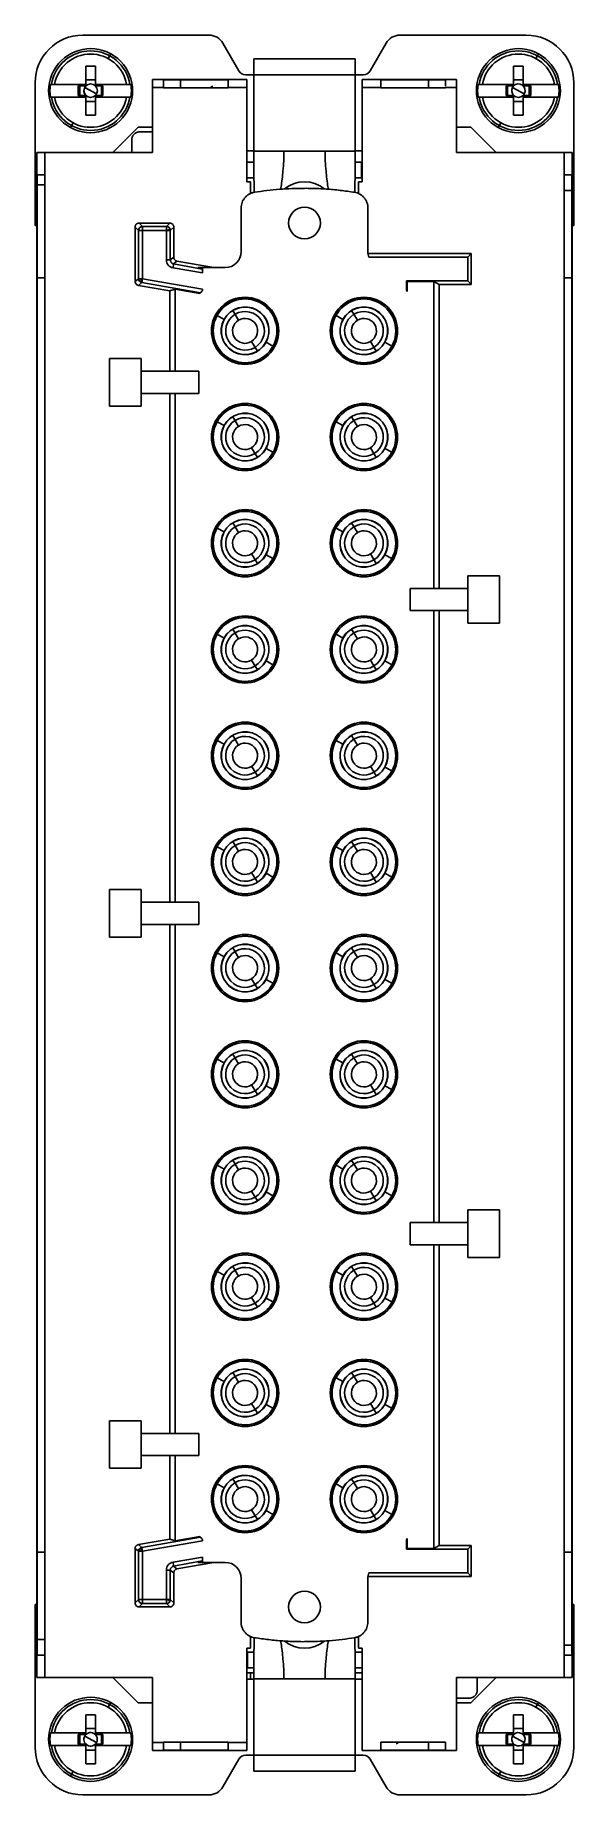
# Model space of a CAD drawing. Header units: millimetres. Extents: x 12 to 46, y 22 to 134.
import ezdxf

# ---------------------------------------------------------------- set-up
doc = ezdxf.new("R2010")
doc.units = ezdxf.units.MM

msp = doc.modelspace()

# ---------------------------------------------------------------- linework, layer by layer
at = {"color": 7, "linetype": 'Continuous', "lineweight": 25}
for p, q in [((23.48, 133.5), (15.5, 133.5)), ((43.5, 133.5), (35.52, 133.5)), ((17.11, 132.03), (17.27, 132.33)), ((25.36, 131.25), (24.35, 133)), ((34.65, 133), (33.64, 131.25)), ((44.11, 132.03), (44.27, 132.33)), ((16.3, 131.55), (15.7, 131.55)), ((15.7, 131.55), (15.7, 130.3)), ((16.3, 131.55), (16.3, 130.3)), ((26.3, 131), (25.79, 131)), ((32.7, 132.01), (26.3, 132.01)), ((26.3, 132.01), (26.3, 126.18)), ((32.7, 131), (26.3, 131)), ((32.7, 126.18), (32.7, 132.01)), ((33.21, 131), (32.7, 131)), ((43.3, 131.55), (42.7, 131.55)), ((42.7, 131.55), (42.7, 130.3)), ((43.3, 131.55), (43.3, 130.3)), ((12.5, 130.5), (12.5, 121.5)), ((13.52, 130.4), (13.46, 130.4)), ((15.7, 130.4), (13.72, 130.4)), ((15.7, 130.3), (15.22, 130.3)), ((15.22, 130.3), (15.22, 129.7)), ((15.31, 129.7), (15.31, 130.3)), ((15.63, 130.2), (16.37, 129.8)), ((16.3, 130.69), (15.7, 130.69)), ((18.28, 130.4), (16.3, 130.4)), ((16.78, 130.3), (16.3, 130.3)), ((16.69, 129.7), (16.69, 130.3)), ((16.78, 130.3), (16.78, 129.7)), ((18.48, 130.4), (18.54, 130.4)), ((19.9, 130.7), (25.87, 130.7)), ((19.9, 126.1), (19.9, 130.2)), ((20.6, 130.2), (19.9, 130.2)), ((20.6, 130.18), (20.6, 130.7)), ((20.6, 130.68), (24.69, 130.68)), ((20.6, 130.18), (24.69, 130.18)), ((21.67, 130.18), (21.67, 130.68)), ((23.69, 130.27), (23.71, 130.27)), ((24.69, 130.7), (24.69, 130.18)), ((25.87, 130.2), (24.69, 130.2)), ((25.87, 124.25), (25.87, 130.7)), ((33.13, 124.25), (33.13, 130.7)), ((33.13, 130.7), (39.1, 130.7)), ((33.13, 130.2), (34.31, 130.2)), ((34.31, 130.18), (34.31, 130.7)), ((34.31, 130.68), (38.4, 130.68)), ((34.31, 130.18), (38.4, 130.18)), ((37.33, 130.68), (37.33, 130.18)), ((38.4, 130.2), (39.1, 130.2)), ((39.1, 126.1), (39.1, 130.2)), ((40.52, 130.4), (40.46, 130.4)), ((42.7, 130.4), (40.72, 130.4)), ((42.22, 130.3), (42.22, 129.7)), ((42.7, 130.3), (42.22, 130.3)), ((42.31, 129.7), (42.31, 130.3)), ((42.63, 130.2), (43.37, 129.8)), ((43.3, 130.69), (42.7, 130.69)), ((45.28, 130.4), (43.3, 130.4)), ((43.78, 130.3), (43.3, 130.3)), ((43.69, 129.7), (43.69, 130.3)), ((43.78, 130.3), (43.78, 129.7)), ((45.48, 130.4), (45.54, 130.4)), ((46.5, 121.5), (46.5, 130.5)), ((13.52, 129.6), (13.46, 129.6)), ((15.7, 129.6), (13.72, 129.6)), ((15.7, 129.7), (15.22, 129.7)), ((15.7, 129.7), (15.7, 128.45)), ((16.3, 129.31), (15.7, 129.31)), ((16.3, 129.7), (16.3, 128.45)), ((16.78, 129.7), (16.3, 129.7)), ((18.28, 129.6), (16.3, 129.6)), ((18.48, 129.6), (18.54, 129.6)), ((40.52, 129.6), (40.46, 129.6)), ((42.7, 129.6), (40.72, 129.6)), ((42.7, 129.7), (42.22, 129.7)), ((42.7, 129.7), (42.7, 128.45)), ((43.3, 129.31), (42.7, 129.31)), ((43.3, 129.7), (43.3, 128.45)), ((43.78, 129.7), (43.3, 129.7)), ((45.28, 129.6), (43.3, 129.6)), ((45.48, 129.6), (45.54, 129.6)), ((14.89, 127.97), (14.73, 127.67)), ((16.3, 128.45), (15.7, 128.45)), ((17.4, 126.1), (19, 127.7)), ((19, 127.7), (19.9, 127.7)), ((39.1, 127.7), (40, 127.7)), ((40, 127.7), (41.6, 126.1)), ((41.89, 127.97), (41.73, 127.67)), ((43.3, 128.45), (42.7, 128.45)), ((18.6, 126.9), (18.6, 126.1)), ((19.1, 127.4), (19.9, 127.4)), ((12.6, 126.1), (19.9, 126.1)), ((12.6, 29.9), (12.6, 126.1)), ((13.1, 126.1), (13.1, 124.7)), ((26.3, 126.2), (25.87, 126.2)), ((25.87, 125.5), (26.3, 125.5)), ((26.3, 126.18), (32.7, 126.18)), ((33.13, 126.2), (32.7, 126.2)), ((32.7, 125.5), (33.1, 125.5)), ((33.1, 124.5), (33.1, 125.5)), ((46.4, 126.1), (39.1, 126.1)), ((45.9, 126.1), (45.9, 124.7)), ((46.4, 126.1), (46.4, 29.9)), ((12.6, 124.7), (13.12, 124.7)), ((12.62, 124.7), (12.62, 31.3)), ((13.12, 124.7), (13.12, 31.3)), ((25.87, 124.5), (26.31, 124.5)), ((32.69, 124.5), (33.1, 124.5)), ((45.88, 31.94), (45.88, 124.7)), ((45.9, 124.7), (46.4, 124.7)), ((46.38, 31.3), (46.38, 124.7)), ((12.62, 124.06), (13.12, 124.06)), ((25.87, 124.25), (26.1, 124.25)), ((26.1, 123.52), (26.1, 124.25)), ((32.9, 124.25), (33.13, 124.25)), ((32.9, 123.52), (32.9, 124.25)), ((45.88, 123.7), (46.38, 123.7)), ((25.5, 122.6), (25.5, 119.84)), ((33.5, 119.84), (33.5, 122.6)), ((12.5, 121.5), (12.6, 121.5)), ((18.81, 121.4), (19.03, 121.19)), ((18.81, 121.4), (18.81, 117.96)), ((19.03, 118.14), (19.03, 121.19)), ((20.78, 121.19), (19.03, 121.19)), ((19.06, 121.65), (19.28, 121.44)), ((21, 121.65), (19.06, 121.65)), ((19.28, 121.44), (19.28, 118.14)), ((19.28, 121.44), (20.78, 121.44)), ((21, 121.65), (20.78, 121.44)), ((20.78, 119.32), (20.78, 121.44)), ((20.78, 121.19), (21.03, 121.25)), ((21.25, 121.4), (21.03, 121.19)), ((21.03, 121.19), (21.03, 119.32)), ((21.25, 119.5), (21.25, 121.4)), ((46.4, 121.5), (46.5, 121.5)), ((21.03, 119.32), (21.25, 119.5)), ((23.06, 118.5), (21.2, 118.82)), ((21.24, 119.07), (21.45, 119.25)), ((21.24, 119.07), (23.05, 118.75)), ((23.77, 118.84), (21.45, 119.25)), ((22.76, 118.84), (24.5, 118.84)), ((23.01, 118.8), (22.76, 118.84)), ((23.01, 118.84), (23.01, 118.8)), ((23.05, 118.75), (23.01, 118.8)), ((23.06, 118.84), (23.06, 118.5)), ((33.51, 119.72), (40.02, 119.72)), ((39.8, 119.5), (33.56, 119.5)), ((40.02, 119.72), (39.8, 119.5)), ((39.8, 118), (39.8, 119.5)), ((40.02, 119.72), (40.02, 117.78)), ((13.12, 118.2), (12.62, 118.2)), ((19.03, 118.14), (18.81, 117.96)), ((19.23, 117.89), (19.02, 117.71)), ((19.02, 117.71), (20.99, 117.37)), ((19.28, 118.14), (19.21, 118.14)), ((19.28, 118.14), (19.23, 117.89)), ((22.93, 117.24), (19.23, 117.89)), ((19.28, 118.14), (23.06, 117.47)), ((35.94, 118), (39.8, 118)), ((35.94, 117.39), (35.94, 118)), ((35.94, 118), (35.99, 117.96)), ((35.99, 117.34), (35.99, 117.96)), ((35.99, 117.96), (37.66, 117.96)), ((37.66, 117.96), (37.66, 98.6)), ((38.01, 117.78), (37.66, 117.96)), ((38.01, 117.78), (40.02, 117.78)), ((38.01, 98.6), (38.01, 117.78)), ((40.02, 117.78), (39.8, 118)), ((46.38, 118.2), (45.88, 118.2)), ((20.99, 117.37), (21.34, 117.48)), ((20.99, 117.37), (20.99, 112.3)), ((21.34, 112.3), (21.34, 117.48)), ((21.34, 117.48), (22.9, 117.21)), ((23.06, 117.47), (23.06, 117.39)), ((23.89, 115.87), (23.91, 115.86)), ((23.99, 115.81), (24.43, 115.57)), ((24.97, 116.13), (25.34, 115.52)), ((31.39, 115.87), (31.41, 115.86)), ((31.49, 115.81), (31.93, 115.57)), ((32.47, 116.13), (32.84, 115.52)), ((26.53, 113.57), (26.16, 114.18)), ((27.51, 113.89), (27.07, 114.13)), ((27.61, 113.83), (27.59, 113.84)), ((34.03, 113.57), (33.66, 114.18)), ((35.01, 113.89), (34.57, 114.13)), ((35.11, 113.83), (35.09, 113.84)), ((19.2, 113.1), (17.2, 113.1)), ((17.2, 113.1), (17.2, 110.1)), ((19.2, 110.1), (19.2, 113.1)), ((19.2, 112.3), (22.84, 112.3)), ((22.84, 110.9), (22.84, 112.3)), ((17.2, 110.1), (19.2, 110.1)), ((22.84, 110.9), (19.2, 110.9)), ((20.99, 110.9), (20.99, 78.8)), ((21.34, 78.8), (21.34, 110.9)), ((23.89, 109.17), (23.91, 109.16)), ((23.99, 109.11), (24.43, 108.87)), ((24.97, 109.43), (25.34, 108.82)), ((31.39, 109.17), (31.41, 109.16)), ((31.49, 109.11), (31.93, 108.87)), ((32.47, 109.43), (32.84, 108.82)), ((26.53, 106.87), (26.16, 107.48)), ((27.51, 107.19), (27.07, 107.43)), ((27.61, 107.13), (27.59, 107.14)), ((34.03, 106.87), (33.66, 107.48)), ((35.01, 107.19), (34.57, 107.43)), ((35.11, 107.13), (35.09, 107.14)), ((23.89, 102.47), (23.91, 102.46)), ((23.99, 102.41), (24.43, 102.17)), ((24.97, 102.73), (25.34, 102.12)), ((31.39, 102.47), (31.41, 102.46)), ((31.49, 102.41), (31.93, 102.17)), ((32.47, 102.73), (32.84, 102.12)), ((26.53, 100.17), (26.16, 100.78)), ((27.51, 100.49), (27.07, 100.73)), ((27.61, 100.43), (27.59, 100.44)), ((34.03, 100.17), (33.66, 100.78)), ((35.01, 100.49), (34.57, 100.73)), ((35.11, 100.43), (35.09, 100.44)), ((41.8, 99.4), (39.8, 99.4)), ((39.8, 99.4), (39.8, 96.4)), ((41.8, 96.4), (41.8, 99.4)), ((36.16, 98.6), (39.8, 98.6)), ((36.16, 98.6), (36.16, 97.2)), ((39.8, 97.2), (36.16, 97.2)), ((37.66, 97.2), (37.66, 58.6)), ((38.01, 58.6), (38.01, 97.2)), ((23.89, 95.77), (23.91, 95.76)), ((23.99, 95.71), (24.43, 95.47)), ((24.97, 96.03), (25.34, 95.42)), ((31.39, 95.77), (31.41, 95.76)), ((31.49, 95.71), (31.93, 95.47)), ((32.47, 96.03), (32.84, 95.42)), ((39.8, 96.4), (41.8, 96.4)), ((26.53, 93.47), (26.16, 94.08)), ((27.51, 93.79), (27.07, 94.03)), ((27.61, 93.73), (27.59, 93.74)), ((34.03, 93.47), (33.66, 94.08)), ((35.01, 93.79), (34.57, 94.03)), ((35.11, 93.73), (35.09, 93.74)), ((23.89, 89.07), (23.91, 89.06)), ((23.99, 89.01), (24.43, 88.77)), ((24.97, 89.33), (25.34, 88.72)), ((31.39, 89.07), (31.41, 89.06)), ((31.49, 89.01), (31.93, 88.77)), ((32.47, 89.33), (32.84, 88.72)), ((26.53, 86.77), (26.16, 87.38)), ((27.51, 87.09), (27.07, 87.33)), ((27.61, 87.03), (27.59, 87.04)), ((34.03, 86.77), (33.66, 87.38)), ((35.01, 87.09), (34.57, 87.33)), ((35.11, 87.03), (35.09, 87.04)), ((23.89, 82.37), (23.91, 82.36)), ((23.99, 82.31), (24.43, 82.07)), ((24.97, 82.63), (25.34, 82.02)), ((31.39, 82.37), (31.41, 82.36)), ((31.49, 82.31), (31.93, 82.07)), ((32.47, 82.63), (32.84, 82.02)), ((26.53, 80.07), (26.16, 80.68)), ((27.51, 80.39), (27.07, 80.63)), ((27.61, 80.33), (27.59, 80.34)), ((34.03, 80.07), (33.66, 80.68)), ((35.01, 80.39), (34.57, 80.63)), ((35.11, 80.33), (35.09, 80.34)), ((19.2, 79.6), (17.2, 79.6)), ((17.2, 79.6), (17.2, 76.6)), ((19.2, 76.6), (19.2, 79.6)), ((19.2, 78.8), (22.84, 78.8)), ((22.84, 77.4), (22.84, 78.8)), ((17.2, 76.6), (19.2, 76.6)), ((22.84, 77.4), (19.2, 77.4)), ((20.99, 77.4), (20.99, 45.3)), ((21.34, 45.3), (21.34, 77.4)), ((23.89, 75.67), (23.91, 75.66)), ((23.99, 75.61), (24.43, 75.37)), ((24.97, 75.93), (25.34, 75.32)), ((31.39, 75.67), (31.41, 75.66)), ((31.49, 75.61), (31.93, 75.37)), ((32.47, 75.93), (32.84, 75.32)), ((26.53, 73.37), (26.16, 73.98)), ((27.51, 73.69), (27.07, 73.93)), ((27.61, 73.63), (27.59, 73.64)), ((34.03, 73.37), (33.66, 73.98)), ((35.01, 73.69), (34.57, 73.93)), ((35.11, 73.63), (35.09, 73.64)), ((23.89, 68.97), (23.91, 68.96)), ((23.99, 68.91), (24.43, 68.67)), ((24.97, 69.23), (25.34, 68.62)), ((31.39, 68.97), (31.41, 68.96)), ((31.49, 68.91), (31.93, 68.67)), ((32.47, 69.23), (32.84, 68.62)), ((26.53, 66.67), (26.16, 67.28)), ((27.51, 66.99), (27.07, 67.23)), ((27.61, 66.93), (27.59, 66.94)), ((34.03, 66.67), (33.66, 67.28)), ((35.01, 66.99), (34.57, 67.23)), ((35.11, 66.93), (35.09, 66.94)), ((23.89, 62.27), (23.91, 62.26)), ((23.99, 62.21), (24.43, 61.97)), ((24.97, 62.53), (25.34, 61.92)), ((31.39, 62.27), (31.41, 62.26)), ((31.49, 62.21), (31.93, 61.97)), ((32.47, 62.53), (32.84, 61.92)), ((26.53, 59.97), (26.16, 60.58)), ((27.51, 60.29), (27.07, 60.53)), ((27.61, 60.23), (27.59, 60.24)), ((34.03, 59.97), (33.66, 60.58)), ((35.01, 60.29), (34.57, 60.53)), ((35.11, 60.23), (35.09, 60.24)), ((39.8, 59.4), (39.8, 56.4)), ((41.8, 59.4), (39.8, 59.4)), ((41.8, 56.4), (41.8, 59.4)), ((36.16, 58.6), (39.8, 58.6)), ((36.16, 58.6), (36.16, 57.2)), ((39.8, 57.2), (36.16, 57.2)), ((37.66, 57.2), (37.66, 38.04)), ((38.01, 38.22), (38.01, 57.2)), ((23.89, 55.57), (23.91, 55.56)), ((23.99, 55.51), (24.43, 55.27)), ((24.97, 55.83), (25.34, 55.22)), ((31.39, 55.57), (31.41, 55.56)), ((31.49, 55.51), (31.93, 55.27)), ((32.47, 55.83), (32.84, 55.22)), ((39.8, 56.4), (41.8, 56.4)), ((26.53, 53.27), (26.16, 53.88)), ((27.51, 53.59), (27.07, 53.83)), ((27.61, 53.53), (27.59, 53.54)), ((34.03, 53.27), (33.66, 53.88)), ((35.01, 53.59), (34.57, 53.83)), ((35.11, 53.53), (35.09, 53.54)), ((23.89, 48.87), (23.91, 48.86)), ((24.97, 49.13), (25.34, 48.52)), ((31.39, 48.87), (31.41, 48.86)), ((32.47, 49.13), (32.84, 48.52)), ((23.99, 48.81), (24.43, 48.57)), ((31.49, 48.81), (31.93, 48.57)), ((26.53, 46.57), (26.16, 47.18)), ((27.51, 46.89), (27.07, 47.13)), ((27.61, 46.83), (27.59, 46.84)), ((34.03, 46.57), (33.66, 47.18)), ((35.01, 46.89), (34.57, 47.13)), ((35.11, 46.83), (35.09, 46.84)), ((19.2, 46.1), (17.2, 46.1)), ((17.2, 46.1), (17.2, 43.1)), ((19.2, 43.1), (19.2, 46.1)), ((19.2, 45.3), (22.84, 45.3)), ((22.84, 43.9), (22.84, 45.3)), ((22.84, 43.9), (19.2, 43.9)), ((20.99, 43.9), (20.99, 38.63)), ((21.34, 38.52), (21.34, 43.9)), ((17.2, 43.1), (19.2, 43.1)), ((24.97, 42.43), (25.34, 41.82)), ((32.47, 42.43), (32.84, 41.82)), ((23.89, 42.17), (23.91, 42.16)), ((23.99, 42.11), (24.43, 41.87)), ((31.39, 42.17), (31.41, 42.16)), ((31.49, 42.11), (31.93, 41.87)), ((26.53, 39.87), (26.16, 40.48)), ((27.51, 40.19), (27.07, 40.43)), ((27.61, 40.13), (27.59, 40.14)), ((34.03, 39.87), (33.66, 40.48)), ((35.01, 40.19), (34.57, 40.43)), ((35.11, 40.13), (35.09, 40.14)), ((12.62, 37.8), (13.12, 37.8)), ((19.03, 37.86), (18.81, 38.04)), ((18.81, 38.04), (18.81, 34.6)), ((19.02, 38.29), (20.99, 38.63)), ((19.23, 38.11), (19.02, 38.29)), ((19.28, 37.86), (19.03, 37.86)), ((19.03, 37.86), (19.03, 34.81)), ((22.93, 38.76), (19.23, 38.11)), ((19.28, 37.86), (19.23, 38.11)), ((23.06, 38.53), (19.28, 37.86)), ((19.28, 37.86), (19.28, 34.56)), ((20.99, 38.63), (21.34, 38.52)), ((22.9, 38.79), (21.34, 38.52)), ((23.06, 38.53), (23.06, 38.61)), ((35.94, 38), (35.94, 38.61)), ((35.94, 38), (35.99, 38.04)), ((39.8, 38), (35.94, 38)), ((35.99, 38.04), (35.99, 38.66)), ((37.66, 38.04), (35.99, 38.04)), ((38.01, 38.22), (37.66, 38.04)), ((38.01, 38.22), (40.02, 38.22)), ((40.02, 38.22), (39.8, 38)), ((39.8, 36.5), (39.8, 38)), ((40.02, 38.22), (40.02, 36.28)), ((45.88, 37.8), (46.38, 37.8)), ((20.78, 34.81), (20.78, 36.68)), ((21.03, 34.81), (21.03, 36.68)), ((21.03, 36.68), (21.25, 36.5)), ((21.2, 37.18), (23.06, 37.5)), ((21.24, 36.93), (23.05, 37.25)), ((21.24, 36.93), (21.45, 36.75)), ((23.78, 37.16), (21.45, 36.75)), ((23.01, 37.2), (22.77, 37.16)), ((22.77, 37.16), (24.5, 37.16)), ((23.05, 37.25), (23.01, 37.2)), ((23.01, 37.16), (23.01, 37.2)), ((23.06, 37.5), (23.06, 37.16)), ((21.25, 34.6), (21.25, 36.5)), ((25.5, 36.16), (25.5, 33.4)), ((33.5, 33.4), (33.5, 36.16)), ((33.51, 36.28), (40.02, 36.28)), ((33.56, 36.5), (39.8, 36.5)), ((40.02, 36.28), (39.8, 36.5)), ((12.5, 34.5), (12.5, 25.5)), ((12.6, 34.5), (12.5, 34.5)), ((18.81, 34.6), (19.03, 34.81)), ((19.03, 34.81), (21.03, 34.81)), ((19.06, 34.35), (19.28, 34.56)), ((19.28, 34.56), (20.78, 34.56)), ((21.03, 34.75), (20.78, 34.81)), ((21, 34.35), (20.78, 34.56)), ((21.25, 34.6), (21.03, 34.81)), ((46.5, 34.5), (46.4, 34.5)), ((46.5, 25.5), (46.5, 34.5)), ((21, 34.35), (19.06, 34.35)), ((13.12, 32.3), (12.62, 32.3)), ((26.1, 32.48), (26.1, 31.75)), ((32.9, 32.48), (32.9, 31.75)), ((13.1, 31.3), (12.6, 31.3)), ((13.1, 29.9), (13.1, 31.3)), ((26.1, 31.75), (25.87, 31.75)), ((25.87, 31.75), (25.87, 25.3)), ((25.9, 31.5), (25.9, 30.5)), ((26.31, 31.5), (25.9, 31.5)), ((33.13, 31.5), (32.69, 31.5)), ((33.13, 31.75), (32.9, 31.75)), ((33.13, 31.75), (33.13, 25.3)), ((45.88, 31.3), (45.88, 31.94)), ((46.38, 31.94), (45.88, 31.94)), ((46.4, 31.3), (45.88, 31.3)), ((45.9, 29.9), (45.9, 31.3)), ((26.3, 30.2), (25.87, 30.2)), ((26.3, 30.5), (25.9, 30.5)), ((26.1, 30.2), (26.1, 29.8)), ((33.13, 30.5), (32.7, 30.5)), ((33.13, 30.2), (32.7, 30.2)), ((12.6, 29.9), (19.9, 29.9)), ((19, 28.3), (17.4, 29.9)), ((19.9, 29.9), (19.9, 25.8)), ((25.87, 29.8), (26.3, 29.8)), ((32.7, 29.82), (26.3, 29.82)), ((26.3, 29.82), (26.3, 23.99)), ((32.7, 23.99), (32.7, 29.82)), ((32.7, 29.8), (33.13, 29.8)), ((46.4, 29.9), (39.1, 29.9)), ((39.1, 29.9), (39.1, 25.3)), ((41.6, 29.9), (40, 28.3)), ((40.4, 29.1), (40.4, 29.9)), ((17.11, 28.03), (17.27, 28.33)), ((19.9, 28.3), (19, 28.3)), ((39.9, 28.6), (39.1, 28.6)), ((40, 28.3), (39.1, 28.3)), ((44.11, 28.03), (44.27, 28.33)), ((16.3, 27.55), (15.7, 27.55)), ((15.7, 27.55), (15.7, 26.3)), ((16.3, 26.69), (15.7, 26.69)), ((16.3, 27.55), (16.3, 26.3)), ((43.3, 27.55), (42.7, 27.55)), ((42.7, 27.55), (42.7, 26.3)), ((43.3, 26.69), (42.7, 26.69)), ((43.3, 27.55), (43.3, 26.3)), ((13.52, 26.4), (13.46, 26.4)), ((13.52, 25.6), (13.46, 25.6)), ((15.7, 26.4), (13.72, 26.4)), ((15.7, 25.6), (13.72, 25.6)), ((15.22, 26.3), (15.22, 25.7)), ((15.7, 26.3), (15.22, 26.3)), ((15.7, 25.7), (15.22, 25.7)), ((15.31, 25.7), (15.31, 26.3)), ((15.63, 26.2), (16.37, 25.8)), ((15.7, 25.7), (15.7, 24.45)), ((18.28, 26.4), (16.3, 26.4)), ((16.78, 26.3), (16.3, 26.3)), ((16.3, 25.7), (16.3, 24.45)), ((16.78, 25.7), (16.3, 25.7)), ((18.28, 25.6), (16.3, 25.6)), ((16.69, 25.7), (16.69, 26.3)), ((16.78, 26.3), (16.78, 25.7)), ((18.48, 26.4), (18.54, 26.4)), ((18.48, 25.6), (18.54, 25.6)), ((20.6, 25.8), (19.9, 25.8)), ((24.69, 25.82), (20.6, 25.82)), ((20.6, 25.3), (20.6, 25.8)), ((21.67, 25.32), (21.67, 25.82)), ((24.69, 25.82), (24.69, 25.3)), ((25.87, 25.8), (24.69, 25.8)), ((38.4, 25.82), (34.31, 25.82)), ((34.31, 25.82), (34.31, 25.3)), ((35.31, 25.73), (35.29, 25.73)), ((37.33, 25.82), (37.33, 25.32)), ((38.4, 25.82), (38.4, 25.3)), ((40.52, 26.4), (40.46, 26.4)), ((40.52, 25.6), (40.46, 25.6)), ((42.7, 26.4), (40.72, 26.4)), ((42.7, 25.6), (40.72, 25.6)), ((42.7, 26.3), (42.22, 26.3)), ((42.22, 26.3), (42.22, 25.7)), ((42.7, 25.7), (42.22, 25.7)), ((42.31, 25.7), (42.31, 26.3)), ((42.63, 26.2), (43.37, 25.8)), ((42.7, 25.7), (42.7, 24.45)), ((45.28, 26.4), (43.3, 26.4)), ((43.78, 26.3), (43.3, 26.3)), ((43.3, 25.7), (43.3, 24.45)), ((43.78, 25.7), (43.3, 25.7)), ((45.28, 25.6), (43.3, 25.6)), ((43.69, 25.7), (43.69, 26.3)), ((43.78, 26.3), (43.78, 25.7)), ((45.48, 26.4), (45.54, 26.4)), ((45.48, 25.6), (45.54, 25.6)), ((16.3, 25.31), (15.7, 25.31)), ((16.3, 24.45), (15.7, 24.45)), ((25.87, 25.3), (19.9, 25.3)), ((24.69, 25.32), (20.6, 25.32)), ((24.35, 23), (25.36, 24.75)), ((25.79, 25), (26.3, 25)), ((26.3, 25), (32.7, 25)), ((32.7, 25), (33.21, 25)), ((39.1, 25.3), (33.13, 25.3)), ((33.64, 24.75), (34.65, 23)), ((38.4, 25.32), (34.31, 25.32)), ((43.3, 25.31), (42.7, 25.31)), ((43.3, 24.45), (42.7, 24.45)), ((14.89, 23.97), (14.73, 23.67)), ((26.3, 23.99), (32.7, 23.99)), ((41.89, 23.97), (41.73, 23.67)), ((15.5, 22.5), (23.48, 22.5)), ((35.52, 22.5), (43.5, 22.5))]:
    msp.add_line(p, q, dxfattribs=at)
at = {"color": 7, "linetype": 'Continuous', "lineweight": 25, "flags": 128}
msp.add_lwpolyline([(20.78, 34.81), (20.78, 34.76), (20.78, 34.72), (20.78, 34.68), (20.78, 34.64), (20.78, 34.61), (20.78, 34.58), (20.78, 34.57), (20.78, 34.56)], dxfattribs=at)
at = {"color": 7, "linetype": 'Continuous', "lineweight": 25}
msp.add_circle((16, 130), 0.424, dxfattribs=at)
for centre, radius, start, end in [((15.5, 130.5), 3, 90, 180), ((23.48, 132.5), 1, 30, 90), ((35.52, 132.5), 1, 90, 150), ((43.5, 130.5), 3, 0, 90), ((16, 130), 2.65, 61.3521, 241.3521), ((16, 130), 2.65, 61.3521, 241.3521), ((16, 130), 2.51, 9.1726, 170.8274), ((16, 130), 2.31, 9.9715, 170.0285), ((16, 130), 2.65, 241.3521, 61.3521), ((16, 130), 2.65, 241.3521, 61.3521), ((43, 130), 2.65, 61.3521, 241.3521), ((43, 130), 2.65, 61.3521, 241.3521), ((43, 130), 2.51, 9.1726, 170.8274), ((43, 130), 2.31, 9.9715, 170.0285), ((43, 130), 2.65, 241.3521, 61.3521), ((43, 130), 2.65, 241.3521, 61.3521), ((25.79, 131.5), 0.5, 210, 270), ((33.21, 131.5), 0.5, 270, 330), ((16, 130), 2.57, 171.0377, 188.9623), ((16, 130), 0.424, 151.3521, 225), ((16, 130), 0.424, 135, 151.3521), ((16, 130), 2.57, 351.0377, 8.9623), ((43, 130), 2.57, 171.0377, 188.9623), ((43, 130), 0.424, 151.3521, 225), ((43, 130), 0.424, 135, 151.3521), ((43, 130), 0.424, 331.3521, 135), ((43, 130), 2.57, 351.0377, 8.9623), ((16, 130), 2.51, 189.1726, 350.8274), ((16, 130), 2.31, 189.9715, 350.0285), ((16, 130), 0.424, 315, 331.3521), ((43, 130), 2.51, 189.1726, 350.8274), ((43, 130), 2.31, 189.9715, 350.0285), ((43, 130), 0.424, 225, 315), ((43, 130), 0.424, 315, 331.3521), ((29.5, 122.25), 2, 50.837, 129.166), ((29.5, 121.65), 1, 90, 270), ((29.5, 121.65), 1, 270, 90), ((19.28, 121.19), 0.247, 91.3893, 180.7254), ((19.28, 121.19), 0.25, 90.0204, 179.9796), ((20.78, 121.19), 0.25, 15.0227, 89.9791), ((20.78, 121.19), 0.25, 0.0177, 15.0229), ((24.5, 119.84), 1, 270, 0), ((34.5, 119.84), 1, 180, 200.0052), ((19.28, 118.14), 0.25, 180.0165, 259.9835), ((19.49, 118.04), 0.292, 160.0142, 210.0355), ((25.75, 114.85), 3.7, 136.6829, 140.451), ((25.75, 114.85), 2.12, 331.3521, 151.3521), ((25.75, 114.85), 2.1, 331.3521, 151.3521), ((25.75, 114.85), 2.01, 331.3521, 151.3521), ((33.25, 114.85), 2.12, 331.3521, 151.3521), ((33.25, 114.85), 2.1, 331.3521, 151.3521), ((33.25, 114.85), 2.01, 331.3521, 151.3521), ((33.25, 114.85), 3.7, 42.3229, 43.3171), ((25.75, 114.85), 2.12, 151.3521, 331.3521), ((25.75, 114.85), 2.1, 151.3521, 331.3521), ((25.75, 114.85), 2.01, 151.3521, 331.3521), ((25.75, 114.85), 1.51, 151.3521, 331.3521), ((25.75, 114.85), 1.5, 151.3521, 331.3521), ((25.75, 114.85), 1.51, 331.3521, 151.3521), ((25.75, 114.85), 1.5, 331.3521, 151.3521), ((25.75, 114.85), 1.22, 121.3521, 301.3521), ((25.75, 114.85), 0.789, 121.3521, 301.3521), ((25.75, 114.85), 1.22, 301.3521, 121.3521), ((25.75, 114.85), 0.789, 301.3521, 121.3521), ((33.25, 114.85), 2.12, 151.3521, 331.3521), ((33.25, 114.85), 2.1, 151.3521, 331.3521), ((33.25, 114.85), 2.01, 151.3521, 331.3521), ((33.25, 114.85), 1.51, 151.3521, 331.3521), ((33.25, 114.85), 1.5, 151.3521, 331.3521), ((33.25, 114.85), 1.51, 331.3521, 151.3521), ((33.25, 114.85), 1.5, 331.3521, 151.3521), ((33.25, 114.85), 1.22, 121.3521, 301.3521), ((33.25, 114.85), 0.789, 121.3521, 301.3521), ((33.25, 114.85), 1.22, 301.3521, 121.3521), ((33.25, 114.85), 0.789, 301.3521, 121.3521), ((25.75, 108.15), 2.12, 331.3521, 151.3521), ((25.75, 108.15), 2.1, 331.3521, 151.3521), ((25.75, 108.15), 2.01, 331.3521, 151.3521), ((33.25, 108.15), 2.12, 331.3521, 151.3521), ((33.25, 108.15), 2.1, 331.3521, 151.3521), ((33.25, 108.15), 2.01, 331.3521, 151.3521), ((25.75, 108.15), 2.12, 151.3521, 331.3521), ((25.75, 108.15), 2.1, 151.3521, 331.3521), ((25.75, 108.15), 2.01, 151.3521, 331.3521), ((25.75, 108.15), 1.51, 151.3521, 331.3521), ((25.75, 108.15), 1.5, 151.3521, 331.3521), ((25.75, 108.15), 1.51, 331.3521, 151.3521), ((25.75, 108.15), 1.5, 331.3521, 151.3521), ((25.75, 108.15), 1.22, 121.3521, 301.3521), ((25.75, 108.15), 0.789, 121.3521, 301.3521), ((25.75, 108.15), 1.22, 301.3521, 121.3521), ((25.75, 108.15), 0.789, 301.3521, 121.3521), ((33.25, 108.15), 2.12, 151.3521, 331.3521), ((33.25, 108.15), 2.1, 151.3521, 331.3521), ((33.25, 108.15), 2.01, 151.3521, 331.3521), ((33.25, 108.15), 1.51, 151.3521, 331.3521), ((33.25, 108.15), 1.5, 151.3521, 331.3521), ((33.25, 108.15), 1.51, 331.3521, 151.3521), ((33.25, 108.15), 1.5, 331.3521, 151.3521), ((33.25, 108.15), 1.22, 121.3521, 301.3521), ((33.25, 108.15), 0.789, 121.3521, 301.3521), ((33.25, 108.15), 1.22, 301.3521, 121.3521), ((33.25, 108.15), 0.789, 301.3521, 121.3521), ((25.75, 101.45), 2.12, 331.3521, 151.3521), ((25.75, 101.45), 2.1, 331.3521, 151.3521), ((25.75, 101.45), 2.01, 331.3521, 151.3521), ((33.25, 101.45), 2.12, 331.3521, 151.3521), ((33.25, 101.45), 2.1, 331.3521, 151.3521), ((33.25, 101.45), 2.01, 331.3521, 151.3521), ((25.75, 101.45), 2.12, 151.3521, 331.3521), ((25.75, 101.45), 2.1, 151.3521, 331.3521), ((25.75, 101.45), 2.01, 151.3521, 331.3521), ((25.75, 101.45), 1.51, 151.3521, 331.3521), ((25.75, 101.45), 1.5, 151.3521, 331.3521), ((25.75, 101.45), 1.51, 331.3521, 151.3521), ((25.75, 101.45), 1.5, 331.3521, 151.3521), ((25.75, 101.45), 1.22, 121.3521, 301.3521), ((25.75, 101.45), 0.789, 121.3521, 301.3521), ((25.75, 101.45), 1.22, 301.3521, 121.3521), ((25.75, 101.45), 0.789, 301.3521, 121.3521), ((33.25, 101.45), 2.12, 151.3521, 331.3521), ((33.25, 101.45), 2.1, 151.3521, 331.3521), ((33.25, 101.45), 2.01, 151.3521, 331.3521), ((33.25, 101.45), 1.51, 151.3521, 331.3521), ((33.25, 101.45), 1.5, 151.3521, 331.3521), ((33.25, 101.45), 1.51, 331.3521, 151.3521), ((33.25, 101.45), 1.5, 331.3521, 151.3521), ((33.25, 101.45), 1.22, 121.3521, 301.3521), ((33.25, 101.45), 0.789, 121.3521, 301.3521), ((33.25, 101.45), 1.22, 301.3521, 121.3521), ((33.25, 101.45), 0.789, 301.3521, 121.3521), ((25.75, 94.75), 2.12, 331.3521, 151.3521), ((25.75, 94.75), 2.1, 331.3521, 151.3521), ((25.75, 94.75), 2.01, 331.3521, 151.3521), ((33.25, 94.75), 2.12, 331.3521, 151.3521), ((33.25, 94.75), 2.1, 331.3521, 151.3521), ((33.25, 94.75), 2.01, 331.3521, 151.3521), ((25.75, 94.75), 2.12, 151.3521, 331.3521), ((25.75, 94.75), 2.1, 151.3521, 331.3521), ((25.75, 94.75), 2.01, 151.3521, 331.3521), ((25.75, 94.75), 1.51, 151.3521, 331.3521), ((25.75, 94.75), 1.5, 151.3521, 331.3521), ((25.75, 94.75), 1.51, 331.3521, 151.3521), ((25.75, 94.75), 1.5, 331.3521, 151.3521), ((25.75, 94.75), 1.22, 121.3521, 301.3521), ((25.75, 94.75), 1.22, 301.3521, 121.3521), ((25.75, 94.75), 0.789, 301.3521, 121.3521), ((33.25, 94.75), 2.12, 151.3521, 331.3521), ((33.25, 94.75), 2.1, 151.3521, 331.3521), ((33.25, 94.75), 2.01, 151.3521, 331.3521), ((33.25, 94.75), 1.51, 151.3521, 331.3521), ((33.25, 94.75), 1.5, 151.3521, 331.3521), ((33.25, 94.75), 1.51, 331.3521, 151.3521), ((33.25, 94.75), 1.5, 331.3521, 151.3521), ((33.25, 94.75), 1.22, 121.3521, 301.3521), ((33.25, 94.75), 1.22, 301.3521, 121.3521), ((33.25, 94.75), 0.789, 301.3521, 121.3521), ((25.75, 94.75), 0.789, 121.3521, 301.3521), ((33.25, 94.75), 0.789, 121.3521, 301.3521), ((25.75, 88.05), 2.12, 331.3521, 151.3521), ((25.75, 88.05), 2.1, 331.3521, 151.3521), ((25.75, 88.05), 2.01, 331.3521, 151.3521), ((33.25, 88.05), 2.12, 331.3521, 151.3521), ((33.25, 88.05), 2.1, 331.3521, 151.3521), ((33.25, 88.05), 2.01, 331.3521, 151.3521), ((25.75, 88.05), 2.12, 151.3521, 331.3521), ((25.75, 88.05), 2.1, 151.3521, 331.3521), ((25.75, 88.05), 2.01, 151.3521, 331.3521), ((25.75, 88.05), 1.51, 331.3521, 151.3521), ((25.75, 88.05), 1.5, 331.3521, 151.3521), ((25.75, 88.05), 1.22, 121.3521, 301.3521), ((25.75, 88.05), 1.22, 301.3521, 121.3521), ((25.75, 88.05), 0.789, 301.3521, 121.3521), ((33.25, 88.05), 2.12, 151.3521, 331.3521), ((33.25, 88.05), 2.1, 151.3521, 331.3521), ((33.25, 88.05), 2.01, 151.3521, 331.3521), ((33.25, 88.05), 1.51, 331.3521, 151.3521), ((33.25, 88.05), 1.5, 331.3521, 151.3521), ((33.25, 88.05), 1.22, 121.3521, 301.3521), ((33.25, 88.05), 1.22, 301.3521, 121.3521), ((33.25, 88.05), 0.789, 301.3521, 121.3521), ((25.75, 88.05), 1.51, 151.3521, 331.3521), ((25.75, 88.05), 1.5, 151.3521, 331.3521), ((25.75, 88.05), 0.789, 121.3521, 301.3521), ((33.25, 88.05), 1.51, 151.3521, 331.3521), ((33.25, 88.05), 1.5, 151.3521, 331.3521), ((33.25, 88.05), 0.789, 121.3521, 301.3521), ((25.75, 81.35), 2.12, 331.3521, 151.3521), ((25.75, 81.35), 2.1, 331.3521, 151.3521), ((25.75, 81.35), 2.01, 331.3521, 151.3521), ((33.25, 81.35), 2.12, 331.3521, 151.3521), ((33.25, 81.35), 2.1, 331.3521, 151.3521), ((33.25, 81.35), 2.01, 331.3521, 151.3521), ((25.75, 81.35), 2.12, 151.3521, 331.3521), ((25.75, 81.35), 2.1, 151.3521, 331.3521), ((25.75, 81.35), 2.01, 151.3521, 331.3521), ((25.75, 81.35), 1.51, 331.3521, 151.3521), ((25.75, 81.35), 1.5, 331.3521, 151.3521), ((25.75, 81.35), 1.22, 121.3521, 301.3521), ((25.75, 81.35), 1.22, 301.3521, 121.3521), ((33.25, 81.35), 2.12, 151.3521, 331.3521), ((33.25, 81.35), 2.1, 151.3521, 331.3521), ((33.25, 81.35), 2.01, 151.3521, 331.3521), ((33.25, 81.35), 1.51, 331.3521, 151.3521), ((33.25, 81.35), 1.5, 331.3521, 151.3521), ((33.25, 81.35), 1.22, 121.3521, 301.3521), ((33.25, 81.35), 1.22, 301.3521, 121.3521), ((25.75, 81.35), 1.51, 151.3521, 331.3521), ((25.75, 81.35), 1.5, 151.3521, 331.3521), ((25.75, 81.35), 0.789, 121.3521, 301.3521), ((25.75, 81.35), 0.789, 301.3521, 121.3521), ((33.25, 81.35), 1.51, 151.3521, 331.3521), ((33.25, 81.35), 1.5, 151.3521, 331.3521), ((33.25, 81.35), 0.789, 121.3521, 301.3521), ((33.25, 81.35), 0.789, 301.3521, 121.3521), ((25.75, 74.65), 2.12, 331.3521, 151.3521), ((25.75, 74.65), 2.1, 331.3521, 151.3521), ((25.75, 74.65), 2.01, 331.3521, 151.3521), ((33.25, 74.65), 2.12, 331.3521, 151.3521), ((33.25, 74.65), 2.1, 331.3521, 151.3521), ((33.25, 74.65), 2.01, 331.3521, 151.3521), ((25.75, 74.65), 2.12, 151.3521, 331.3521), ((25.75, 74.65), 2.1, 151.3521, 331.3521), ((25.75, 74.65), 2.01, 151.3521, 331.3521), ((25.75, 74.65), 1.51, 331.3521, 151.3521), ((25.75, 74.65), 1.5, 331.3521, 151.3521), ((25.75, 74.65), 1.22, 121.3521, 301.3521), ((25.75, 74.65), 1.22, 301.3521, 121.3521), ((33.25, 74.65), 2.12, 151.3521, 331.3521), ((33.25, 74.65), 2.1, 151.3521, 331.3521), ((33.25, 74.65), 2.01, 151.3521, 331.3521), ((33.25, 74.65), 1.51, 331.3521, 151.3521), ((33.25, 74.65), 1.5, 331.3521, 151.3521), ((33.25, 74.65), 1.22, 121.3521, 301.3521), ((33.25, 74.65), 1.22, 301.3521, 121.3521), ((25.75, 74.65), 1.51, 151.3521, 331.3521), ((25.75, 74.65), 1.5, 151.3521, 331.3521), ((25.75, 74.65), 0.789, 121.3521, 301.3521), ((25.75, 74.65), 0.789, 301.3521, 121.3521), ((33.25, 74.65), 1.51, 151.3521, 331.3521), ((33.25, 74.65), 1.5, 151.3521, 331.3521), ((33.25, 74.65), 0.789, 121.3521, 301.3521), ((33.25, 74.65), 0.789, 301.3521, 121.3521), ((25.75, 67.95), 2.12, 331.3521, 151.3521), ((25.75, 67.95), 2.1, 331.3521, 151.3521), ((25.75, 67.95), 2.01, 331.3521, 151.3521), ((33.25, 67.95), 2.12, 331.3521, 151.3521), ((33.25, 67.95), 2.1, 331.3521, 151.3521), ((33.25, 67.95), 2.01, 331.3521, 151.3521), ((25.75, 67.95), 2.12, 151.3521, 331.3521), ((25.75, 67.95), 2.1, 151.3521, 331.3521), ((25.75, 67.95), 2.01, 151.3521, 331.3521), ((25.75, 67.95), 1.51, 331.3521, 151.3521), ((25.75, 67.95), 1.5, 331.3521, 151.3521), ((25.75, 67.95), 1.22, 121.3521, 301.3521), ((25.75, 67.95), 1.22, 301.3521, 121.3521), ((33.25, 67.95), 2.12, 151.3521, 331.3521), ((33.25, 67.95), 2.1, 151.3521, 331.3521), ((33.25, 67.95), 2.01, 151.3521, 331.3521), ((33.25, 67.95), 1.51, 331.3521, 151.3521), ((33.25, 67.95), 1.5, 331.3521, 151.3521), ((33.25, 67.95), 1.22, 121.3521, 301.3521), ((33.25, 67.95), 1.22, 301.3521, 121.3521), ((25.75, 67.95), 1.51, 151.3521, 331.3521), ((25.75, 67.95), 1.5, 151.3521, 331.3521), ((25.75, 67.95), 0.789, 121.3521, 301.3521), ((25.75, 67.95), 0.789, 301.3521, 121.3521), ((33.25, 67.95), 1.51, 151.3521, 331.3521), ((33.25, 67.95), 1.5, 151.3521, 331.3521), ((33.25, 67.95), 0.789, 121.3521, 301.3521), ((33.25, 67.95), 0.789, 301.3521, 121.3521), ((25.75, 61.25), 2.12, 331.3521, 151.3521), ((25.75, 61.25), 2.1, 331.3521, 151.3521), ((33.25, 61.25), 2.12, 331.3521, 151.3521), ((33.25, 61.25), 2.1, 331.3521, 151.3521), ((25.75, 61.25), 2.12, 151.3521, 331.3521), ((25.75, 61.25), 2.1, 151.3521, 331.3521), ((25.75, 61.25), 2.01, 151.3521, 331.3521), ((25.75, 61.25), 2.01, 331.3521, 151.3521), ((25.75, 61.25), 1.51, 331.3521, 151.3521), ((25.75, 61.25), 1.5, 331.3521, 151.3521), ((25.75, 61.25), 1.22, 121.3521, 301.3521), ((25.75, 61.25), 1.22, 301.3521, 121.3521), ((33.25, 61.25), 2.12, 151.3521, 331.3521), ((33.25, 61.25), 2.1, 151.3521, 331.3521), ((33.25, 61.25), 2.01, 151.3521, 331.3521), ((33.25, 61.25), 2.01, 331.3521, 151.3521), ((33.25, 61.25), 1.51, 331.3521, 151.3521), ((33.25, 61.25), 1.5, 331.3521, 151.3521), ((33.25, 61.25), 1.22, 121.3521, 301.3521), ((33.25, 61.25), 1.22, 301.3521, 121.3521), ((25.75, 61.25), 1.51, 151.3521, 331.3521), ((25.75, 61.25), 1.5, 151.3521, 331.3521), ((25.75, 61.25), 0.789, 121.3521, 301.3521), ((25.75, 61.25), 0.789, 301.3521, 121.3521), ((33.25, 61.25), 1.51, 151.3521, 331.3521), ((33.25, 61.25), 1.5, 151.3521, 331.3521), ((33.25, 61.25), 0.789, 121.3521, 301.3521), ((33.25, 61.25), 0.789, 301.3521, 121.3521), ((25.75, 54.55), 2.12, 331.3521, 151.3521), ((25.75, 54.55), 2.1, 331.3521, 151.3521), ((33.25, 54.55), 2.12, 331.3521, 151.3521), ((33.25, 54.55), 2.1, 331.3521, 151.3521), ((25.75, 54.55), 2.12, 151.3521, 331.3521), ((25.75, 54.55), 2.1, 151.3521, 331.3521), ((25.75, 54.55), 2.01, 151.3521, 331.3521), ((25.75, 54.55), 2.01, 331.3521, 151.3521), ((25.75, 54.55), 1.51, 331.3521, 151.3521), ((25.75, 54.55), 1.5, 331.3521, 151.3521), ((25.75, 54.55), 1.22, 121.3521, 301.3521), ((25.75, 54.55), 1.22, 301.3521, 121.3521), ((33.25, 54.55), 2.12, 151.3521, 331.3521), ((33.25, 54.55), 2.1, 151.3521, 331.3521), ((33.25, 54.55), 2.01, 151.3521, 331.3521), ((33.25, 54.55), 2.01, 331.3521, 151.3521), ((33.25, 54.55), 1.51, 331.3521, 151.3521), ((33.25, 54.55), 1.5, 331.3521, 151.3521), ((33.25, 54.55), 1.22, 121.3521, 301.3521), ((33.25, 54.55), 1.22, 301.3521, 121.3521), ((25.75, 54.55), 1.51, 151.3521, 331.3521), ((25.75, 54.55), 1.5, 151.3521, 331.3521), ((25.75, 54.55), 0.789, 121.3521, 301.3521), ((25.75, 54.55), 0.789, 301.3521, 121.3521), ((33.25, 54.55), 1.51, 151.3521, 331.3521), ((33.25, 54.55), 1.5, 151.3521, 331.3521), ((33.25, 54.55), 0.789, 121.3521, 301.3521), ((33.25, 54.55), 0.789, 301.3521, 121.3521), ((25.75, 47.85), 2.12, 331.3521, 151.3521), ((25.75, 47.85), 2.1, 331.3521, 151.3521), ((33.25, 47.85), 2.12, 331.3521, 151.3521), ((33.25, 47.85), 2.1, 331.3521, 151.3521), ((25.75, 47.85), 2.12, 151.3521, 331.3521), ((25.75, 47.85), 2.1, 151.3521, 331.3521), ((25.75, 47.85), 2.01, 331.3521, 151.3521), ((25.75, 47.85), 1.51, 331.3521, 151.3521), ((25.75, 47.85), 1.5, 331.3521, 151.3521), ((25.75, 47.85), 1.22, 121.3521, 301.3521), ((25.75, 47.85), 1.22, 301.3521, 121.3521), ((33.25, 47.85), 2.12, 151.3521, 331.3521), ((33.25, 47.85), 2.1, 151.3521, 331.3521), ((33.25, 47.85), 2.01, 331.3521, 151.3521), ((33.25, 47.85), 1.51, 331.3521, 151.3521), ((33.25, 47.85), 1.5, 331.3521, 151.3521), ((33.25, 47.85), 1.22, 121.3521, 301.3521), ((33.25, 47.85), 1.22, 301.3521, 121.3521), ((25.75, 47.85), 2.01, 151.3521, 331.3521), ((25.75, 47.85), 1.51, 151.3521, 331.3521), ((25.75, 47.85), 1.5, 151.3521, 331.3521), ((25.75, 47.85), 0.789, 121.3521, 301.3521), ((25.75, 47.85), 0.789, 301.3521, 121.3521), ((33.25, 47.85), 2.01, 151.3521, 331.3521), ((33.25, 47.85), 1.51, 151.3521, 331.3521), ((33.25, 47.85), 1.5, 151.3521, 331.3521), ((33.25, 47.85), 0.789, 121.3521, 301.3521), ((33.25, 47.85), 0.789, 301.3521, 121.3521), ((25.75, 41.15), 2.12, 331.3521, 151.3521), ((25.75, 41.15), 2.1, 331.3521, 151.3521), ((25.75, 41.15), 2.01, 331.3521, 151.3521), ((25.75, 41.15), 1.51, 331.3521, 151.3521), ((25.75, 41.15), 1.5, 331.3521, 151.3521), ((25.75, 41.15), 1.22, 121.3521, 301.3521), ((25.75, 41.15), 1.22, 301.3521, 121.3521), ((33.25, 41.15), 2.12, 331.3521, 151.3521), ((33.25, 41.15), 2.1, 331.3521, 151.3521), ((33.25, 41.15), 2.01, 331.3521, 151.3521), ((33.25, 41.15), 1.51, 331.3521, 151.3521), ((33.25, 41.15), 1.5, 331.3521, 151.3521), ((33.25, 41.15), 1.22, 121.3521, 301.3521), ((33.25, 41.15), 1.22, 301.3521, 121.3521), ((25.75, 41.15), 2.12, 151.3521, 331.3521), ((25.75, 41.15), 2.1, 151.3521, 331.3521), ((25.75, 41.15), 2.01, 151.3521, 331.3521), ((25.75, 41.15), 1.51, 151.3521, 331.3521), ((25.75, 41.15), 1.5, 151.3521, 331.3521), ((25.75, 41.15), 0.789, 121.3521, 301.3521), ((25.75, 41.15), 0.789, 301.3521, 121.3521), ((33.25, 41.15), 2.12, 151.3521, 331.3521), ((33.25, 41.15), 2.1, 151.3521, 331.3521), ((33.25, 41.15), 2.01, 151.3521, 331.3521), ((33.25, 41.15), 1.51, 151.3521, 331.3521), ((33.25, 41.15), 1.5, 151.3521, 331.3521), ((33.25, 41.15), 0.789, 121.3521, 301.3521), ((33.25, 41.15), 0.789, 301.3521, 121.3521), ((19.28, 37.86), 0.25, 100.0165, 179.9835), ((19.49, 37.96), 0.292, 149.9645, 199.9858), ((25.75, 41.15), 3.7, 219.5665, 223.3142), ((33.25, 41.15), 3.7, 316.6829, 317.6771), ((24.5, 36.16), 1, 360, 90), ((34.5, 36.16), 1, 160.0558, 180), ((19.28, 34.81), 0.247, 179.2746, 268.6107), ((19.28, 34.81), 0.25, 180.0204, 269.9796), ((20.78, 34.81), 0.25, 270.0209, 344.9773), ((20.78, 34.81), 0.25, 344.9771, 359.9823), ((29.5, 34.35), 1, 90, 270), ((29.5, 34.35), 1, 270, 90), ((29.5, 33.75), 2, 230.837, 309.166), ((16, 26), 2.65, 61.3521, 241.3521), ((16, 26), 2.65, 61.3521, 241.3521), ((16, 26), 2.51, 9.1726, 170.8274), ((16, 26), 2.31, 9.9715, 170.0285), ((16, 26), 2.65, 241.3521, 61.3521), ((16, 26), 2.65, 241.3521, 61.3521), ((43, 26), 2.65, 61.3521, 241.3521), ((43, 26), 2.65, 61.3521, 241.3521), ((43, 26), 2.51, 9.1726, 170.8274), ((43, 26), 2.31, 9.9715, 170.0285), ((43, 26), 2.65, 241.3521, 61.3521), ((43, 26), 2.65, 241.3521, 61.3521), ((16, 26), 2.57, 171.0377, 188.9623), ((16, 26), 2.51, 189.1726, 350.8274), ((16, 26), 2.31, 189.9715, 350.0285), ((16, 26), 0.424, 151.3521109862, 151.3521095619), ((16, 26), 2.57, 351.0377, 8.9623), ((43, 26), 2.57, 171.0377, 188.9623), ((43, 26), 2.51, 189.1726, 350.8274), ((43, 26), 2.31, 189.9715, 350.0285), ((43, 26), 0.424, 151.3521, 225), ((43, 26), 0.424, 225, 151.3521), ((43, 26), 2.57, 351.0377, 8.9623), ((15.5, 25.5), 3, 180, 270), ((25.79, 24.5), 0.5, 90, 150), ((33.21, 24.5), 0.5, 30, 90), ((43.5, 25.5), 3, 270, 360), ((23.48, 23.5), 1, 270, 330), ((35.52, 23.5), 1, 210, 270)]:
    msp.add_arc(centre, radius, start, end, dxfattribs=at)
for points, knots in [([(13.72, 130.4), (13.71, 130.4), (13.69, 130.4), (13.64, 130.4), (13.59, 130.4), (13.55, 130.4), (13.53, 130.4), (13.52, 130.4), (13.52, 130.4)], [0, 0, 0, 0, 0.124865, 0.251199, 0.500223, 0.749038, 0.874109, 1, 1, 1, 1]), ([(18.28, 130.4), (18.29, 130.4), (18.32, 130.4), (18.35, 130.4), (18.39, 130.4), (18.42, 130.4), (18.46, 130.4), (18.47, 130.4), (18.48, 130.4)], [0, 0, 0, 0, 0.142667, 0.273783, 0.393329, 0.501302, 0.755463, 1, 1, 1, 1]), ([(19.9, 130.7), (19.9, 130.7), (19.9, 130.65), (19.9, 130.46), (19.9, 130.33), (19.9, 130.2)], [0, 0, 0, 0, 0.5, 0.5, 1, 1, 1, 1]), ([(23.55, 130.19), (23.58, 130.2), (23.63, 130.23), (23.68, 130.26), (23.71, 130.27)], [0, 0, 0, 0, 0.571274, 1, 1, 1, 1]), ([(23.55, 130.19), (23.58, 130.2), (23.62, 130.23), (23.67, 130.25), (23.69, 130.27)], [0, 0, 0, 0, 0.527796, 1, 1, 1, 1]), ([(38.4, 130.7), (38.4, 130.69), (38.4, 130.68), (38.4, 130.56), (38.4, 130.42), (38.4, 130.32), (38.4, 130.28)], [0, 0, 0, 0, 0.280321, 0.560641, 0.840962, 1, 1, 1, 1]), ([(39.1, 130.2), (39.1, 130.33), (39.1, 130.46), (39.1, 130.65), (39.1, 130.7), (39.1, 130.7)], [0, 0, 0, 0, 0.5, 0.5, 1, 1, 1, 1]), ([(40.72, 130.4), (40.71, 130.4), (40.69, 130.4), (40.64, 130.4), (40.59, 130.4), (40.55, 130.4), (40.53, 130.4), (40.52, 130.4), (40.52, 130.4)], [0, 0, 0, 0, 0.1248652, 0.2511992, 0.5002228, 0.7490385, 0.8741089, 1, 1, 1, 1]), ([(45.28, 130.4), (45.29, 130.4), (45.32, 130.4), (45.35, 130.4), (45.39, 130.4), (45.42, 130.4), (45.46, 130.4), (45.47, 130.4), (45.48, 130.4)], [0, 0, 0, 0, 0.142667, 0.273783, 0.393329, 0.501302, 0.755463, 1, 1, 1, 1]), ([(13.72, 129.6), (13.71, 129.6), (13.68, 129.6), (13.65, 129.6), (13.61, 129.6), (13.58, 129.6), (13.54, 129.6), (13.53, 129.6), (13.52, 129.6)], [0, 0, 0, 0, 0.142667, 0.273783, 0.393329, 0.501302, 0.755463, 1, 1, 1, 1]), ([(18.28, 129.6), (18.29, 129.6), (18.31, 129.6), (18.36, 129.6), (18.41, 129.6), (18.45, 129.6), (18.47, 129.6), (18.48, 129.6), (18.48, 129.6)], [0, 0, 0, 0, 0.124865, 0.251199, 0.500223, 0.749038, 0.874109, 1, 1, 1, 1]), ([(40.72, 129.6), (40.71, 129.6), (40.68, 129.6), (40.65, 129.6), (40.61, 129.6), (40.58, 129.6), (40.54, 129.6), (40.53, 129.6), (40.52, 129.6)], [0, 0, 0, 0, 0.142667, 0.2737827, 0.3933288, 0.5013017, 0.7554634, 1, 1, 1, 1]), ([(45.28, 129.6), (45.29, 129.6), (45.31, 129.6), (45.36, 129.6), (45.41, 129.6), (45.45, 129.6), (45.47, 129.6), (45.48, 129.6), (45.48, 129.6)], [0, 0, 0, 0, 0.124865, 0.251199, 0.500223, 0.749038, 0.874109, 1, 1, 1, 1]), ([(18.6, 126.9), (18.6, 126.92), (18.6, 126.97), (18.62, 127.04), (18.64, 127.11), (18.67, 127.17), (18.72, 127.23), (18.77, 127.28), (18.83, 127.32), (18.89, 127.36), (18.96, 127.38), (19.03, 127.4), (19.07, 127.4), (19.1, 127.4)], [0, 0, 0, 0, 0.090916, 0.181828, 0.272736, 0.363643, 0.454548, 0.545452, 0.636357, 0.727264, 0.818172, 0.909084, 1, 1, 1, 1]), ([(26.3, 126.18), (26.3, 125.98), (26.3, 125.58), (26.31, 124.93), (26.31, 124.28), (26.32, 123.81), (26.32, 123.6), (26.32, 123.58)], [0, 0, 0, 0, 0.221132, 0.467459, 0.748496, 0.978174, 1, 1, 1, 1]), ([(28.2, 126.18), (28.2, 125.9), (28.19, 125.64), (28.17, 125.27), (28.16, 125.16), (28.14, 124.93), (28.13, 124.82), (28.1, 124.51), (28.07, 124.33), (28.04, 124.02), (28.02, 123.89), (28, 123.78)], [0, 0, 0, 0, 0.25, 0.25, 0.375, 0.375, 0.5, 0.5, 0.75, 0.75, 1, 1, 1, 1]), ([(30.8, 126.18), (30.8, 125.9), (30.81, 125.64), (30.83, 125.27), (30.84, 125.16), (30.86, 124.93), (30.87, 124.82), (30.9, 124.51), (30.93, 124.33), (30.96, 124.02), (30.98, 123.89), (31, 123.78)], [0, 0, 0, 0, 0.25, 0.25, 0.375, 0.375, 0.5, 0.5, 0.75, 0.75, 1, 1, 1, 1]), ([(32.7, 126.18), (32.7, 125.98), (32.7, 125.58), (32.69, 124.93), (32.69, 124.28), (32.68, 123.81), (32.68, 123.6), (32.68, 123.58)], [0, 0, 0, 0, 0.221082, 0.467353, 0.748326, 0.977952, 1, 1, 1, 1]), ([(26.34, 123.59), (26.31, 123.58), (26.26, 123.57), (26.17, 123.55), (26.09, 123.52), (25.98, 123.46), (25.86, 123.38), (25.74, 123.25), (25.63, 123.11), (25.56, 122.95), (25.51, 122.78), (25.5, 122.66), (25.5, 122.6)], [0, 0, 0, 0, 0.062717, 0.124991, 0.187315, 0.25018, 0.374952, 0.500119, 0.624891, 0.750058, 0.87493, 1, 1, 1, 1]), ([(32.66, 123.59), (32.51, 123.61), (32.21, 123.66), (31.76, 123.71), (31.31, 123.76), (30.86, 123.8), (30.41, 123.82), (29.95, 123.84), (29.39, 123.84), (28.71, 123.83), (27.92, 123.78), (27.13, 123.71), (26.6, 123.63), (26.34, 123.59)], [0, 0, 0, 0, 0.0715112, 0.1429342, 0.2143057, 0.2856624, 0.357041, 0.4284783, 0.5000108, 0.6250903, 0.7499836, 0.8748879, 1, 1, 1, 1]), ([(33.5, 122.6), (33.5, 122.63), (33.5, 122.69), (33.49, 122.78), (33.47, 122.86), (33.43, 122.98), (33.37, 123.11), (33.26, 123.25), (33.14, 123.38), (32.99, 123.48), (32.83, 123.55), (32.72, 123.58), (32.66, 123.59)], [0, 0, 0, 0, 0.062717, 0.124991, 0.187315, 0.25018, 0.374952, 0.500119, 0.624891, 0.750058, 0.87493, 1, 1, 1, 1]), ([(19.06, 121.65), (19.05, 121.65), (19.01, 121.65), (18.97, 121.63), (18.92, 121.61), (18.88, 121.58), (18.85, 121.54), (18.83, 121.5), (18.81, 121.45), (18.81, 121.42), (18.81, 121.4)], [0, 0, 0, 0, 0.125008, 0.25001, 0.375006, 0.5, 0.624994, 0.74999, 0.874992, 1, 1, 1, 1]), ([(20.78, 121.19), (20.85, 121.19), (20.91, 121.19), (21.01, 121.19), (21.03, 121.19), (21.03, 121.19)], [0, 0, 0, 0, 0.5, 0.5, 1, 1, 1, 1]), ([(21.25, 121.4), (21.25, 121.42), (21.25, 121.45), (21.23, 121.5), (21.21, 121.54), (21.18, 121.58), (21.14, 121.61), (21.09, 121.63), (21.05, 121.65), (21.01, 121.65), (21, 121.65)], [0, 0, 0, 0, 0.125008, 0.25001, 0.375006, 0.5, 0.624994, 0.74999, 0.874992, 1, 1, 1, 1]), ([(21.2, 118.82), (21.08, 118.84), (20.98, 118.91), (20.83, 119.08), (20.78, 119.2), (20.78, 119.32)], [0, 0, 0, 0, 0.5, 0.5, 1, 1, 1, 1]), ([(20.78, 119.32), (20.85, 119.32), (20.91, 119.32), (21.01, 119.32), (21.03, 119.32), (21.03, 119.32)], [0, 0, 0, 0, 0.5, 0.5, 1, 1, 1, 1]), ([(21.03, 119.32), (21.04, 119.3), (21.04, 119.27), (21.05, 119.22), (21.08, 119.17), (21.11, 119.14), (21.15, 119.1), (21.19, 119.08), (21.22, 119.07), (21.24, 119.07)], [0, 0, 0, 0, 0.142882, 0.285739, 0.428581, 0.571418, 0.71426, 0.857118, 1, 1, 1, 1]), ([(21.2, 118.82), (21.21, 118.89), (21.22, 118.95), (21.24, 119.04), (21.24, 119.07), (21.24, 119.07)], [0, 0, 0, 0, 0.5, 0.5, 1, 1, 1, 1]), ([(21.25, 119.5), (21.25, 119.48), (21.25, 119.45), (21.27, 119.4), (21.3, 119.33), (21.36, 119.28), (21.41, 119.26), (21.44, 119.25), (21.45, 119.25)], [0, 0, 0, 0, 0.12434, 0.251404, 0.500143, 0.751369, 0.87478, 1, 1, 1, 1]), ([(19.02, 117.71), (19, 117.72), (18.98, 117.72), (18.92, 117.75), (18.87, 117.79), (18.83, 117.86), (18.81, 117.92), (18.81, 117.94), (18.81, 117.96)], [0, 0, 0, 0, 0.12434, 0.251404, 0.500143, 0.751369, 0.87478, 1, 1, 1, 1]), ([(19.21, 118.14), (19.2, 118.14), (19.17, 118.14), (19.13, 118.14), (19.1, 118.14), (19.07, 118.14), (19.03, 118.14), (19.03, 118.14), (19.03, 118.14)], [0, 0, 0, 0, 0.1381258, 0.2678771, 0.3893024, 0.5024922, 0.7546878, 1, 1, 1, 1]), ([(23.06, 118.5), (23.06, 118.51), (23.06, 118.55), (23.06, 118.59), (23.06, 118.63), (23.06, 118.65), (23.06, 118.69), (23.06, 118.74), (23.05, 118.75), (23.05, 118.75)], [0, 0, 0, 0, 0.135726, 0.253762, 0.354089, 0.436692, 0.501563, 0.760543, 1, 1, 1, 1]), ([(19.02, 38.29), (19, 38.28), (18.97, 38.27), (18.93, 38.25), (18.89, 38.22), (18.85, 38.18), (18.83, 38.14), (18.81, 38.09), (18.81, 38.06), (18.81, 38.04)], [0, 0, 0, 0, 0.142863, 0.285721, 0.428574, 0.571426, 0.714279, 0.857137, 1, 1, 1, 1]), ([(20.78, 36.68), (20.78, 36.8), (20.83, 36.92), (20.98, 37.09), (21.08, 37.16), (21.2, 37.18)], [0, 0, 0, 0, 0.5, 0.5, 1, 1, 1, 1]), ([(20.78, 36.68), (20.85, 36.68), (20.91, 36.68), (21.01, 36.68), (21.03, 36.68), (21.03, 36.68)], [0, 0, 0, 0, 0.5, 0.5, 1, 1, 1, 1]), ([(21.03, 36.68), (21.03, 36.74), (21.06, 36.8), (21.13, 36.89), (21.18, 36.92), (21.24, 36.93)], [0, 0, 0, 0, 0.5, 0.5, 1, 1, 1, 1]), ([(21.2, 37.18), (21.21, 37.11), (21.22, 37.05), (21.24, 36.96), (21.24, 36.93), (21.24, 36.93)], [0, 0, 0, 0, 0.5, 0.5, 1, 1, 1, 1]), ([(21.25, 36.5), (21.25, 36.52), (21.25, 36.55), (21.27, 36.6), (21.29, 36.65), (21.32, 36.68), (21.36, 36.71), (21.41, 36.74), (21.44, 36.75), (21.45, 36.75)], [0, 0, 0, 0, 0.142863, 0.285721, 0.428574, 0.571426, 0.714279, 0.857137, 1, 1, 1, 1]), ([(23.06, 37.5), (23.06, 37.49), (23.06, 37.45), (23.06, 37.39), (23.06, 37.32), (23.06, 37.27), (23.05, 37.25), (23.05, 37.25), (23.05, 37.25)], [0, 0, 0, 0, 0.124983, 0.2514886, 0.5002547, 0.7487893, 0.8740483, 1, 1, 1, 1]), ([(19.06, 34.35), (19.05, 34.35), (19.01, 34.35), (18.95, 34.37), (18.88, 34.42), (18.83, 34.49), (18.81, 34.55), (18.81, 34.58), (18.81, 34.6)], [0, 0, 0, 0, 0.124352, 0.251777, 0.50017, 0.751719, 0.874898, 1, 1, 1, 1]), ([(21.25, 34.6), (21.25, 34.58), (21.25, 34.55), (21.23, 34.49), (21.18, 34.42), (21.11, 34.37), (21.05, 34.35), (21.01, 34.35), (21, 34.35)], [0, 0, 0, 0, 0.124352, 0.251777, 0.50017, 0.751719, 0.874898, 1, 1, 1, 1]), ([(25.5, 33.4), (25.5, 33.37), (25.5, 33.31), (25.51, 33.22), (25.53, 33.14), (25.57, 33.02), (25.63, 32.89), (25.74, 32.75), (25.86, 32.62), (26.01, 32.52), (26.17, 32.45), (26.28, 32.42), (26.34, 32.41)], [0, 0, 0, 0, 0.062717, 0.124991, 0.187315, 0.25018, 0.374952, 0.500119, 0.624891, 0.750058, 0.87493, 1, 1, 1, 1]), ([(32.66, 32.41), (32.69, 32.42), (32.74, 32.43), (32.83, 32.45), (32.91, 32.48), (33.02, 32.54), (33.14, 32.62), (33.26, 32.75), (33.37, 32.89), (33.44, 33.05), (33.49, 33.22), (33.5, 33.34), (33.5, 33.4)], [0, 0, 0, 0, 0.062717, 0.124991, 0.187315, 0.25018, 0.374952, 0.500119, 0.624891, 0.750058, 0.87493, 1, 1, 1, 1]), ([(26.3, 29.82), (26.3, 30.02), (26.3, 30.42), (26.31, 31.07), (26.31, 31.72), (26.32, 32.19), (26.32, 32.4), (26.32, 32.42)], [0, 0, 0, 0, 0.2210819, 0.4673529, 0.7483264, 0.9779519, 1, 1, 1, 1]), ([(26.34, 32.41), (26.49, 32.39), (26.79, 32.34), (27.24, 32.29), (27.69, 32.24), (28.14, 32.2), (28.59, 32.18), (29.05, 32.16), (29.61, 32.16), (30.29, 32.17), (31.08, 32.22), (31.87, 32.29), (32.4, 32.37), (32.66, 32.41)], [0, 0, 0, 0, 0.071511, 0.142934, 0.214306, 0.285662, 0.357041, 0.428478, 0.500011, 0.62509, 0.749984, 0.874888, 1, 1, 1, 1]), ([(28.2, 29.82), (28.2, 30.1), (28.19, 30.36), (28.17, 30.73), (28.16, 30.84), (28.14, 31.07), (28.13, 31.18), (28.1, 31.49), (28.07, 31.67), (28.04, 31.98), (28.02, 32.11), (28, 32.22)], [0, 0, 0, 0, 0.25, 0.25, 0.375, 0.375, 0.5, 0.5, 0.75, 0.75, 1, 1, 1, 1]), ([(30.8, 29.82), (30.8, 30.1), (30.81, 30.36), (30.83, 30.73), (30.84, 30.84), (30.86, 31.07), (30.87, 31.18), (30.9, 31.49), (30.93, 31.67), (30.96, 31.98), (30.98, 32.11), (31, 32.22)], [0, 0, 0, 0, 0.25, 0.25, 0.375, 0.375, 0.5, 0.5, 0.75, 0.75, 1, 1, 1, 1]), ([(32.7, 29.82), (32.7, 30.02), (32.7, 30.42), (32.69, 31.07), (32.69, 31.72), (32.68, 32.19), (32.68, 32.4), (32.68, 32.42)], [0, 0, 0, 0, 0.221082, 0.467353, 0.748326, 0.977952, 1, 1, 1, 1]), ([(40.4, 29.1), (40.4, 29.08), (40.4, 29.03), (40.38, 28.96), (40.36, 28.89), (40.33, 28.83), (40.28, 28.77), (40.23, 28.72), (40.17, 28.68), (40.11, 28.64), (40.04, 28.62), (39.97, 28.6), (39.93, 28.6), (39.9, 28.6)], [0, 0, 0, 0, 0.090916, 0.181828, 0.272736, 0.363643, 0.454548, 0.545452, 0.636357, 0.727264, 0.818172, 0.909084, 1, 1, 1, 1]), ([(13.72, 26.4), (13.71, 26.4), (13.69, 26.4), (13.64, 26.4), (13.59, 26.4), (13.55, 26.4), (13.53, 26.4), (13.52, 26.4), (13.52, 26.4)], [0, 0, 0, 0, 0.124865, 0.251199, 0.500223, 0.749038, 0.874109, 1, 1, 1, 1]), ([(13.72, 25.6), (13.71, 25.6), (13.68, 25.6), (13.65, 25.6), (13.61, 25.6), (13.58, 25.6), (13.54, 25.6), (13.53, 25.6), (13.52, 25.6)], [0, 0, 0, 0, 0.142667, 0.273783, 0.393329, 0.501302, 0.755463, 1, 1, 1, 1]), ([(18.28, 26.4), (18.29, 26.4), (18.32, 26.4), (18.35, 26.4), (18.39, 26.4), (18.42, 26.4), (18.46, 26.4), (18.47, 26.4), (18.48, 26.4)], [0, 0, 0, 0, 0.142667, 0.273783, 0.393329, 0.501302, 0.755463, 1, 1, 1, 1]), ([(18.28, 25.6), (18.29, 25.6), (18.31, 25.6), (18.36, 25.6), (18.41, 25.6), (18.45, 25.6), (18.47, 25.6), (18.48, 25.6), (18.48, 25.6)], [0, 0, 0, 0, 0.124865, 0.251199, 0.500223, 0.749038, 0.874109, 1, 1, 1, 1]), ([(19.9, 25.8), (19.9, 25.67), (19.9, 25.54), (19.9, 25.35), (19.9, 25.3), (19.9, 25.3)], [0, 0, 0, 0, 0.5, 0.5, 1, 1, 1, 1]), ([(35.45, 25.81), (35.42, 25.8), (35.37, 25.77), (35.32, 25.74), (35.29, 25.73)], [0, 0, 0, 0, 0.571274, 1, 1, 1, 1]), ([(35.45, 25.81), (35.42, 25.8), (35.38, 25.77), (35.33, 25.75), (35.31, 25.73)], [0, 0, 0, 0, 0.527796, 1, 1, 1, 1]), ([(40.72, 26.4), (40.71, 26.4), (40.69, 26.4), (40.64, 26.4), (40.59, 26.4), (40.55, 26.4), (40.53, 26.4), (40.52, 26.4), (40.52, 26.4)], [0, 0, 0, 0, 0.124865, 0.251199, 0.500223, 0.749038, 0.874109, 1, 1, 1, 1]), ([(40.72, 25.6), (40.71, 25.6), (40.68, 25.6), (40.65, 25.6), (40.61, 25.6), (40.58, 25.6), (40.54, 25.6), (40.53, 25.6), (40.52, 25.6)], [0, 0, 0, 0, 0.142667, 0.273783, 0.393329, 0.501302, 0.755463, 1, 1, 1, 1]), ([(45.28, 26.4), (45.29, 26.4), (45.32, 26.4), (45.35, 26.4), (45.39, 26.4), (45.42, 26.4), (45.46, 26.4), (45.47, 26.4), (45.48, 26.4)], [0, 0, 0, 0, 0.142667, 0.273783, 0.393329, 0.501302, 0.755463, 1, 1, 1, 1]), ([(45.28, 25.6), (45.29, 25.6), (45.31, 25.6), (45.36, 25.6), (45.41, 25.6), (45.45, 25.6), (45.47, 25.6), (45.48, 25.6), (45.48, 25.6)], [0, 0, 0, 0, 0.124865, 0.251199, 0.500223, 0.749038, 0.874109, 1, 1, 1, 1])]:
    msp.add_open_spline(points, degree=3, knots=knots, dxfattribs=at)
for points in [[(38.4, 130.18), (38.4, 130.19), (38.4, 130.19), (38.4, 130.2)], [(45.9, 124.7), (45.89, 124.7), (45.89, 124.7), (45.88, 124.7)], [(23.06, 117.47), (23.06, 117.44), (23.06, 117.41), (23.06, 117.39)], [(23.06, 38.53), (23.06, 38.56), (23.06, 38.58), (23.06, 38.61)], [(19.03, 34.81), (19.03, 34.81), (19.03, 34.81), (19.03, 34.81)], [(13.1, 31.3), (13.11, 31.3), (13.11, 31.3), (13.12, 31.3)], [(20.6, 25.82), (20.6, 25.81), (20.6, 25.81), (20.6, 25.8)]]:
    msp.add_open_spline(points, degree=3, dxfattribs=at)

doc.saveas('drawing.dxf')
